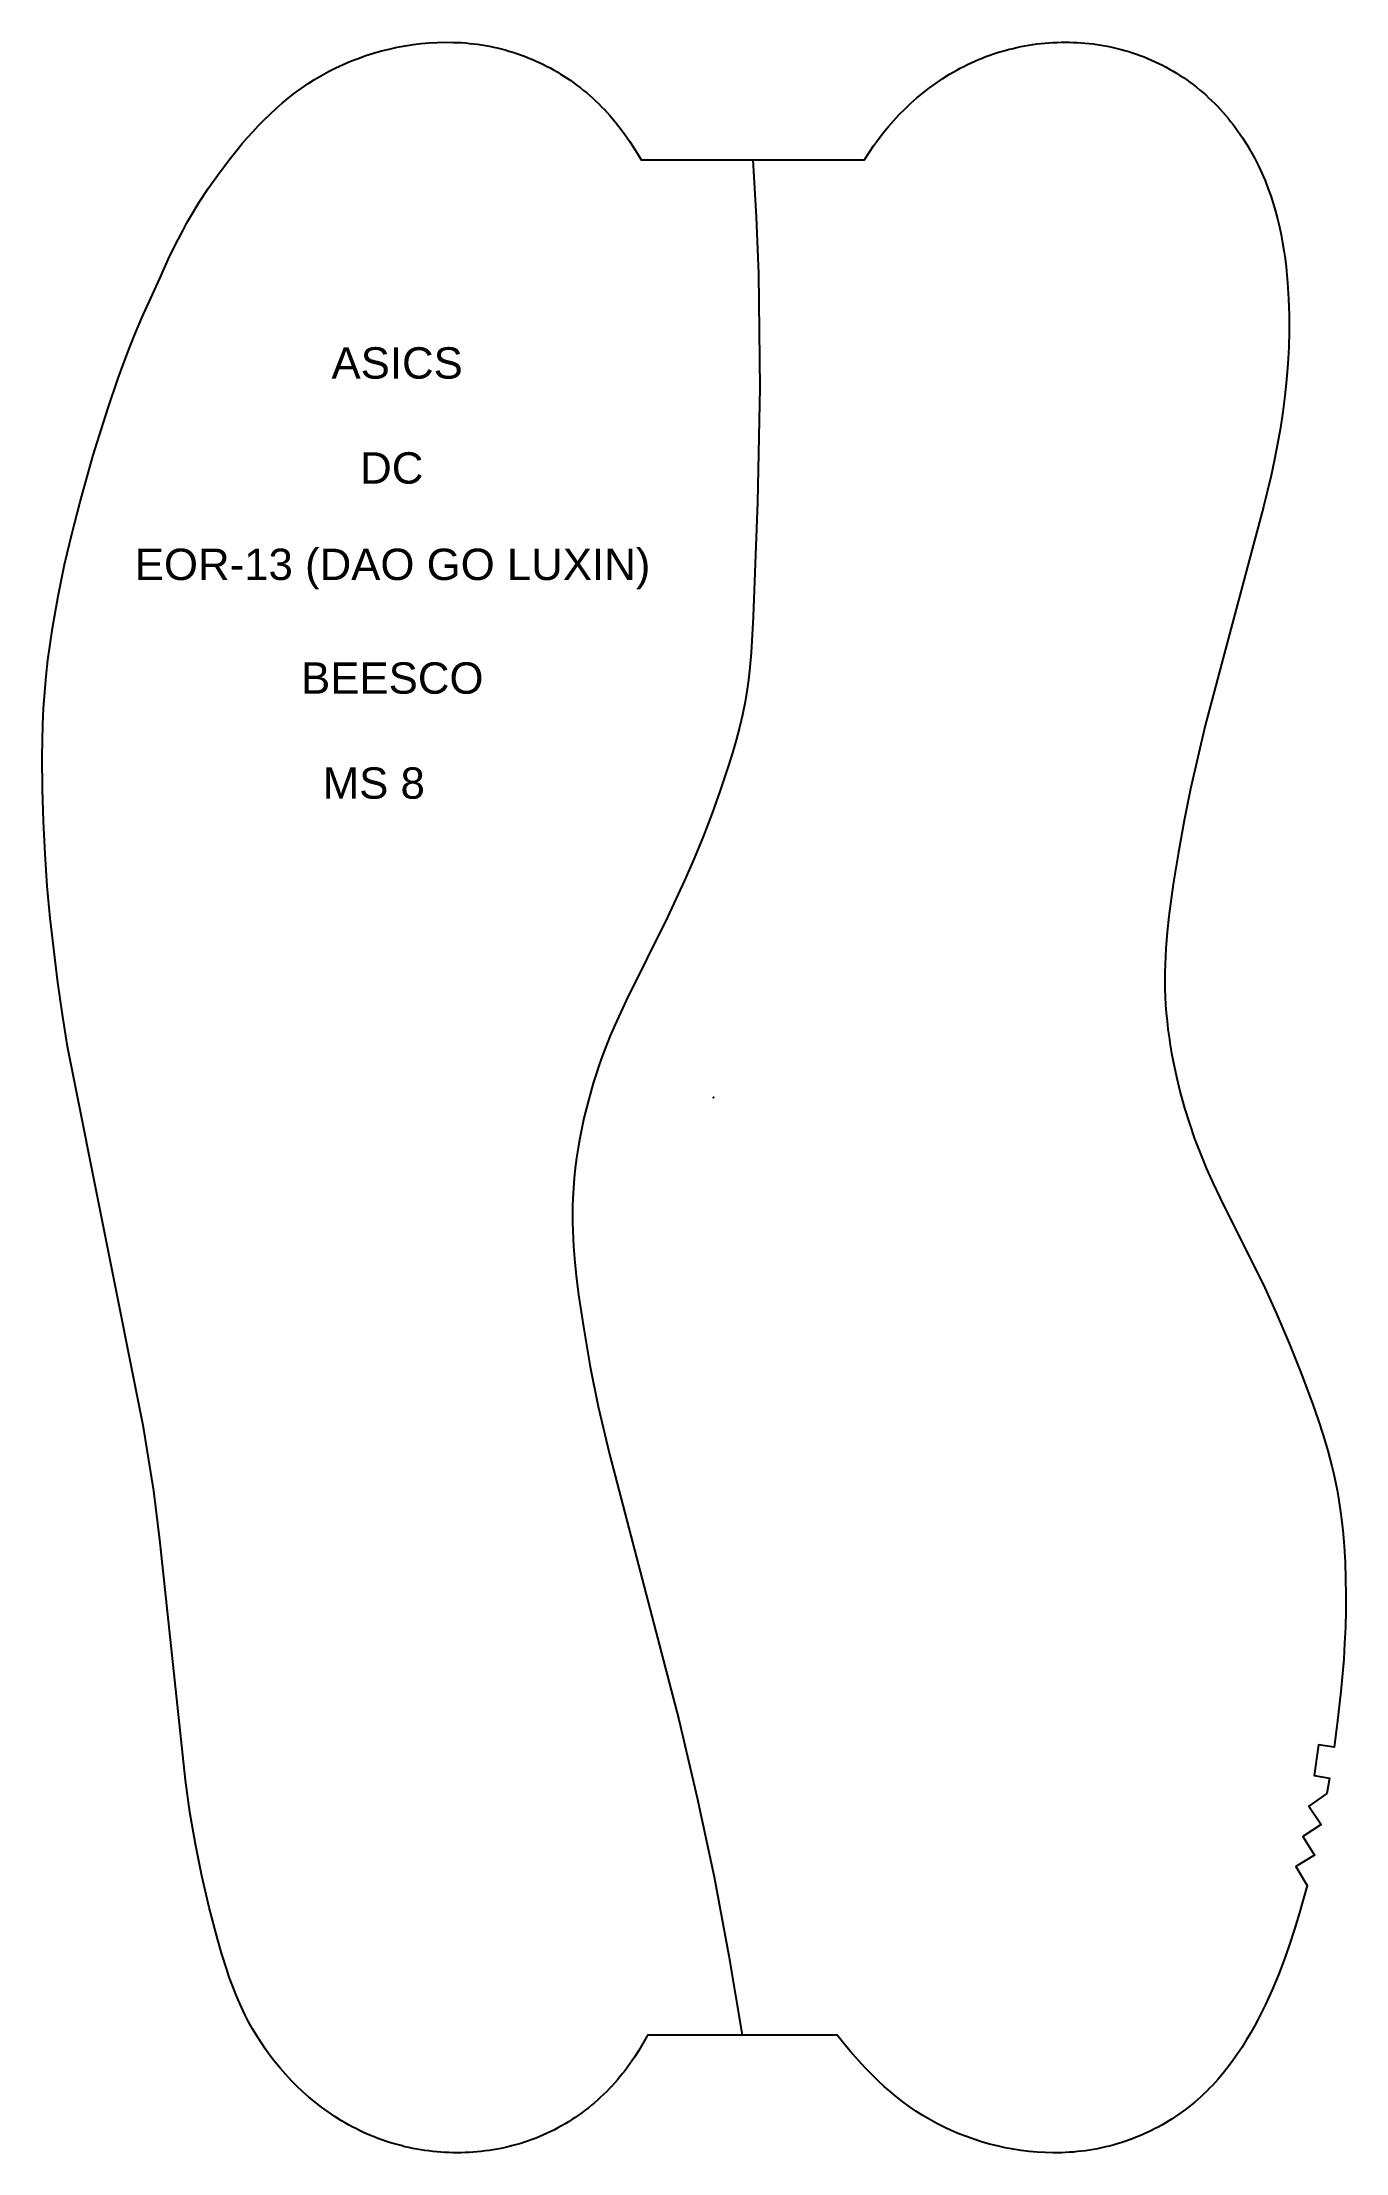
# Model space of a CAD drawing. Extents: x -897 to 5208, y 4 to 324.
# Drawn here: x 1794.7 to 1961.1, y 4 to 273.3 of the extents above; entities that cross this region are included whole.
import ezdxf

# ---------------------------------------------------------------- set-up
doc = ezdxf.new("R2010")
doc.units = 0
doc.layers.add('CK_LEVEL_1', color=7, linetype='CONTINUOUS')
doc.layers.add('DEFAULT', color=7, linetype='CONTINUOUS')
doc.styles.add('ARIAL_REGULAR', font='txt')

msp = doc.modelspace()

# ---------------------------------------------------------------- texts
at = {"layer": 'CK_LEVEL_1', "color": 7, "style": 'ARIAL_REGULAR'}
for s, p in [('ASICS', (1831.63, 230.4)), ('DC', (1835.29, 217)), ('EOR-13 (DAO GO LUXIN)', (1806.52, 204.7)), ('BEESCO', (1827.75, 190.19)), ('MS 8', (1830.51, 176.79))]:
    msp.add_text(s, height=4, dxfattribs=at).set_placement(p)

# ---------------------------------------------------------------- linework, layer by layer
at = {"layer": 'DEFAULT'}
msp.add_lwpolyline([(1938.53, 161.81), (1938.31, 159.75), (1938.15, 157.69), (1938.04, 155.63), (1938.01, 154.6), (1938.01, 153.57), (1938.02, 152.54), (1938.06, 151.51), (1938.11, 150.48), (1938.19, 149.45), (1938.29, 148.42), (1938.4, 147.4), (1938.54, 146.37), (1938.69, 145.35), (1938.86, 144.34), (1939.05, 143.32), (1939.48, 141.3), (1939.97, 139.3), (1940.53, 137.31), (1941.14, 135.34), (1941.81, 133.39), (1942.54, 131.46), (1943.33, 129.55), (1944.17, 127.67), (1945.06, 125.81), (1946.11, 123.72), (1950.61, 114.74), (1952.32, 110.98), (1953.93, 107.18), (1955.44, 103.34), (1956.88, 99.47), (1957.56, 97.52), (1958.21, 95.56), (1958.8, 93.59), (1959.08, 92.59), (1959.33, 91.6), (1959.57, 90.59), (1959.79, 89.58), (1959.99, 88.57), (1960.16, 87.55), (1960.47, 85.51), (1960.71, 83.46), (1960.89, 81.41), (1961.01, 79.35), (1961.08, 77.28), (1961.11, 75.22), (1961.1, 73.16), (1961.05, 71.09), (1960.96, 69.03), (1960.84, 66.97), (1960.48, 62.86), (1960.01, 58.76), (1959.62, 55.77), (1959.62, 55.77), (1957.63, 56.05), (1957.05, 52.13), (1959.02, 51.81), (1958.7, 49.84), (1956.38, 48.24), (1957.97, 45.91), (1955.61, 44.37), (1957.13, 42), (1954.73, 40.53), (1956.17, 38.11), (1955.16, 34.51), (1954.56, 32.53), (1953.92, 30.57), (1953.24, 28.62), (1952.5, 26.7), (1951.71, 24.79), (1950.85, 22.91), (1950.4, 21.99), (1949.93, 21.07), (1949.44, 20.16), (1948.94, 19.26), (1948.41, 18.37), (1947.86, 17.49), (1947.3, 16.63), (1946.7, 15.78), (1946.09, 14.95), (1945.45, 14.15), (1944.78, 13.36), (1944.44, 12.98), (1944.09, 12.6), (1943.73, 12.23), (1943.37, 11.86), (1943, 11.51), (1942.62, 11.16), (1942.23, 10.81), (1941.84, 10.48), (1941.44, 10.15), (1941.04, 9.83), (1940.63, 9.51), (1940.21, 9.21), (1939.79, 8.91), (1939.37, 8.62), (1938.93, 8.34), (1938.5, 8.06), (1938.05, 7.8), (1937.61, 7.54), (1937.15, 7.29), (1936.7, 7.05), (1936.24, 6.82), (1935.77, 6.6), (1935.3, 6.38), (1934.83, 6.18), (1934.35, 5.98), (1933.87, 5.79), (1933.39, 5.61), (1932.9, 5.44), (1932.41, 5.28), (1931.91, 5.13), (1931.42, 4.99), (1930.92, 4.86), (1930.42, 4.74), (1929.92, 4.62), (1929.41, 4.52), (1928.9, 4.43), (1928.4, 4.34), (1927.89, 4.27), (1927.37, 4.2), (1926.86, 4.15), (1926.35, 4.1), (1925.83, 4.06), (1925.32, 4.03), (1924.8, 4.01), (1923.77, 4), (1922.74, 4.02), (1921.71, 4.08), (1920.68, 4.17), (1919.66, 4.3), (1918.64, 4.45), (1917.62, 4.64), (1916.62, 4.87), (1915.61, 5.12), (1914.62, 5.4), (1913.64, 5.72), (1912.67, 6.06), (1911.7, 6.44), (1910.75, 6.84), (1909.82, 7.28), (1908.89, 7.74), (1907.99, 8.23), (1907.1, 8.76), (1906.23, 9.31), (1905.38, 9.89), (1904.55, 10.5), (1903.74, 11.14), (1902.95, 11.8), (1902.17, 12.48), (1901.42, 13.18), (1900.68, 13.9), (1899.95, 14.64), (1899.24, 15.39), (1898.55, 16.15), (1897.87, 16.93), (1897.21, 17.72), (1896.19, 19), (1871.95, 19), (1871.87, 18.85), (1871.38, 17.95), (1870.85, 17.06), (1870.3, 16.19), (1870.01, 15.76), (1869.72, 15.34), (1869.41, 14.92), (1869.1, 14.51), (1868.78, 14.1), (1868.46, 13.7), (1868.13, 13.3), (1867.79, 12.92), (1867.44, 12.53), (1867.09, 12.16), (1866.73, 11.79), (1866.36, 11.43), (1865.98, 11.08), (1865.6, 10.73), (1865.21, 10.39), (1864.82, 10.06), (1864.42, 9.73), (1864.01, 9.42), (1863.6, 9.11), (1863.18, 8.81), (1862.75, 8.51), (1862.32, 8.23), (1861.88, 7.96), (1861.44, 7.69), (1861, 7.43), (1860.54, 7.18), (1860.09, 6.94), (1859.63, 6.71), (1859.16, 6.49), (1858.69, 6.28), (1858.22, 6.08), (1857.74, 5.88), (1857.26, 5.7), (1856.77, 5.52), (1856.28, 5.36), (1855.79, 5.2), (1855.3, 5.05), (1854.8, 4.92), (1854.3, 4.79), (1853.8, 4.67), (1853.29, 4.56), (1852.78, 4.46), (1852.28, 4.37), (1851.77, 4.3), (1851.26, 4.23), (1850.74, 4.16), (1850.23, 4.11), (1849.72, 4.07), (1849.2, 4.04), (1848.69, 4.02), (1848.17, 4), (1847.65, 4), (1847.14, 4.01), (1846.62, 4.02), (1846.11, 4.04), (1845.59, 4.08), (1845.08, 4.12), (1844.56, 4.17), (1844.05, 4.23), (1843.54, 4.3), (1843.03, 4.38), (1842.52, 4.47), (1842.01, 4.56), (1841.51, 4.67), (1841.01, 4.78), (1840.51, 4.91), (1840.01, 5.04), (1839.51, 5.18), (1839.02, 5.33), (1838.53, 5.49), (1838.04, 5.66), (1837.56, 5.84), (1837.07, 6.02), (1836.6, 6.22), (1836.12, 6.42), (1835.65, 6.64), (1835.19, 6.86), (1834.73, 7.09), (1834.27, 7.32), (1833.82, 7.57), (1833.37, 7.82), (1832.92, 8.09), (1832.05, 8.63), (1831.19, 9.21), (1830.36, 9.82), (1829.54, 10.45), (1828.74, 11.11), (1827.97, 11.79), (1827.22, 12.5), (1826.49, 13.23), (1825.79, 13.98), (1825.11, 14.76), (1824.45, 15.55), (1823.82, 16.37), (1823.22, 17.21), (1822.64, 18.06), (1822.09, 18.93), (1822.05, 19), (1821.56, 19.82), (1821.06, 20.72), (1820.58, 21.64), (1820.13, 22.57), (1819.71, 23.51), (1819.32, 24.46), (1818.94, 25.42), (1818.59, 26.39), (1818.26, 27.37), (1817.65, 29.34), (1817.08, 31.32), (1816.03, 35.32), (1815.09, 39.34), (1814.27, 43.38), (1813.57, 47.45), (1813, 51.54), (1809.94, 80.26), (1809.7, 82.2), (1808.96, 88.46), (1807.63, 96.61), (1797.94, 145.17), (1797.28, 149.25), (1796.7, 153.33), (1795.72, 161.53), (1795.35, 165.64), (1795.07, 169.76), (1794.86, 173.88), (1794.74, 178.01), (1794.7, 182.13), (1794.79, 186.26), (1794.89, 188.32), (1795.03, 190.38), (1795.21, 192.43), (1795.44, 194.49), (1795.71, 196.53), (1796.01, 198.57), (1796.73, 202.64), (1797.57, 206.68), (1798.51, 210.7), (1799.54, 214.69), (1801.23, 220.62), (1803.09, 226.55), (1804.41, 230.47), (1805.11, 232.41), (1805.85, 234.33), (1806.63, 236.24), (1807.44, 238.14), (1809.7, 243.16), (1810.84, 245.67), (1811.73, 247.52), (1812.68, 249.36), (1813.18, 250.26), (1813.69, 251.15), (1814.76, 252.92), (1815.89, 254.64), (1817.07, 256.33), (1818.31, 257.99), (1818.57, 258.33), (1819.59, 259.61), (1820.25, 260.4), (1820.93, 261.17), (1821.62, 261.94), (1822.33, 262.69), (1823.06, 263.43), (1823.8, 264.15), (1824.55, 264.85), (1825.33, 265.53), (1826.12, 266.19), (1826.93, 266.83), (1827.76, 267.44), (1828.61, 268.02), (1829.48, 268.57), (1830.37, 269.09), (1831.27, 269.59), (1832.2, 270.05), (1833.13, 270.49), (1834.08, 270.89), (1835.05, 271.26), (1836.02, 271.61), (1837, 271.92), (1838, 272.21), (1839, 272.46), (1840, 272.68), (1841.02, 272.87), (1842.04, 273.03), (1843.06, 273.16), (1844.09, 273.25), (1845.12, 273.3), (1846.15, 273.33), (1847.18, 273.31), (1847.7, 273.29), (1848.21, 273.27), (1848.73, 273.23), (1849.24, 273.18), (1849.75, 273.12), (1850.27, 273.06), (1850.78, 272.98), (1851.28, 272.9), (1851.79, 272.81), (1852.3, 272.7), (1852.8, 272.59), (1853.3, 272.47), (1853.8, 272.34), (1854.29, 272.19), (1854.79, 272.04), (1855.28, 271.88), (1855.77, 271.71), (1856.25, 271.53), (1856.73, 271.35), (1857.21, 271.15), (1857.68, 270.94), (1858.15, 270.73), (1858.62, 270.51), (1859.08, 270.28), (1859.53, 270.04), (1859.99, 269.79), (1860.43, 269.53), (1860.88, 269.26), (1861.31, 268.99), (1861.75, 268.71), (1862.17, 268.42), (1862.59, 268.12), (1863.01, 267.81), (1863.42, 267.5), (1863.82, 267.18), (1864.22, 266.85), (1864.61, 266.51), (1865, 266.17), (1865.38, 265.82), (1865.75, 265.46), (1866.11, 265.1), (1866.47, 264.73), (1866.82, 264.35), (1867.16, 263.97), (1867.83, 263.18), (1868.47, 262.37), (1869.09, 261.55), (1869.68, 260.7), (1870.24, 259.84), (1870.79, 258.96), (1871.16, 258.33), (1899.66, 258.33), (1899.7, 258.39), (1900.26, 259.27), (1900.84, 260.12), (1901.44, 260.96), (1902.07, 261.77), (1902.73, 262.57), (1903.41, 263.34), (1904.11, 264.1), (1904.84, 264.83), (1905.59, 265.54), (1906.36, 266.22), (1907.16, 266.88), (1907.98, 267.51), (1908.81, 268.12), (1909.67, 268.69), (1910.54, 269.24), (1910.99, 269.5), (1911.44, 269.76), (1911.89, 270), (1912.35, 270.24), (1912.81, 270.47), (1913.27, 270.69), (1913.74, 270.9), (1914.22, 271.11), (1914.69, 271.3), (1915.17, 271.49), (1915.66, 271.67), (1916.15, 271.84), (1916.64, 272), (1917.13, 272.15), (1917.63, 272.29), (1918.12, 272.42), (1918.63, 272.54), (1919.13, 272.66), (1919.63, 272.76), (1920.14, 272.86), (1920.65, 272.95), (1921.16, 273.03), (1921.67, 273.1), (1922.18, 273.16), (1922.7, 273.21), (1923.21, 273.25), (1923.73, 273.28), (1924.24, 273.31), (1924.76, 273.32), (1925.27, 273.33), (1925.79, 273.32), (1926.31, 273.31), (1926.82, 273.29), (1927.34, 273.25), (1927.85, 273.21), (1928.36, 273.16), (1928.88, 273.1), (1929.39, 273.03), (1929.9, 272.95), (1930.4, 272.86), (1930.91, 272.76), (1931.41, 272.66), (1931.92, 272.54), (1932.42, 272.41), (1932.91, 272.27), (1933.41, 272.13), (1933.9, 271.97), (1934.39, 271.8), (1934.87, 271.63), (1935.36, 271.45), (1935.83, 271.25), (1936.31, 271.05), (1936.78, 270.84), (1937.25, 270.62), (1937.71, 270.38), (1938.16, 270.14), (1938.61, 269.9), (1939.06, 269.64), (1939.5, 269.37), (1939.94, 269.1), (1940.37, 268.81), (1940.8, 268.52), (1941.21, 268.22), (1941.63, 267.91), (1942.04, 267.59), (1942.44, 267.27), (1942.83, 266.94), (1943.22, 266.6), (1943.6, 266.25), (1943.98, 265.9), (1944.35, 265.54), (1944.71, 265.17), (1945.06, 264.79), (1945.41, 264.41), (1945.75, 264.02), (1946.08, 263.63), (1946.4, 263.23), (1946.72, 262.82), (1947.03, 262.41), (1947.34, 261.99), (1947.63, 261.57), (1947.92, 261.14), (1948.47, 260.27), (1949, 259.38), (1949.49, 258.47), (1949.96, 257.55), (1950.39, 256.62), (1950.8, 255.67), (1951.17, 254.71), (1951.52, 253.74), (1951.84, 252.76), (1952.13, 251.77), (1952.4, 250.77), (1952.63, 249.77), (1952.85, 248.76), (1953.04, 247.74), (1953.21, 246.73), (1953.35, 245.71), (1953.48, 244.68), (1953.67, 242.62), (1953.81, 240.56), (1953.87, 238.5), (1953.88, 236.44), (1953.83, 234.38), (1953.71, 232.32), (1953.55, 230.26), (1953.33, 228.21), (1953.06, 226.16), (1952.76, 224.12), (1952.41, 222.08), (1952.02, 220.06), (1951.59, 218.04), (1950.61, 214.03), (1946.11, 197.15), (1943.16, 186.12), (1942.2, 182.1), (1941.3, 178.07), (1940.48, 174.03), (1939.74, 169.97), (1939.08, 165.9)], close=True, dxfattribs=at)
msp.add_lwpolyline([(1885.41, 258.33), (1885.85, 251.06), (1886.14, 243.78), (1886.3, 229.21), (1886.03, 214.63), (1885.46, 200.04), (1885.2, 195.4), (1884.99, 193.09), (1884.86, 191.94), (1884.7, 190.79), (1884.42, 189.15), (1884.09, 187.51), (1883.71, 185.88), (1883.28, 184.26), (1882.82, 182.65), (1882.32, 181.04), (1881.26, 177.86), (1880.21, 174.94), (1879.1, 172.05), (1877.93, 169.18), (1876.7, 166.35), (1874.51, 161.68), (1869.23, 151.04), (1867.84, 148), (1867.18, 146.46), (1866.56, 144.9), (1866.15, 143.82), (1865.77, 142.72), (1865.4, 141.62), (1865.05, 140.51), (1864.73, 139.4), (1864.42, 138.28), (1863.86, 136.02), (1863.59, 134.76), (1863.34, 133.49), (1863.11, 132.22), (1862.92, 130.95), (1862.75, 129.67), (1862.61, 128.39), (1862.51, 127.1), (1862.44, 125.82), (1862.41, 124.79), (1862.39, 123.76), (1862.4, 122.73), (1862.43, 121.7), (1862.53, 119.65), (1862.7, 117.59), (1862.92, 115.53), (1863.18, 113.48), (1863.79, 109.39), (1864.67, 104.31), (1865.68, 99.25), (1867.1, 93.15), (1875.97, 59.29), (1878.33, 49.29), (1880.46, 39.23), (1882.37, 29.13), (1884.07, 19)], dxfattribs=at)
msp.add_point((1880.41, 138.66), dxfattribs=at)

msp.set_redraw_order([(e.dxf.handle, doc.entitydb.next_handle()) for e in msp.query("TEXT MTEXT ATTDEF DIMENSION ARC_DIMENSION")])  # texts and dimensions are drawn at this point

doc.saveas('drawing.dxf')
